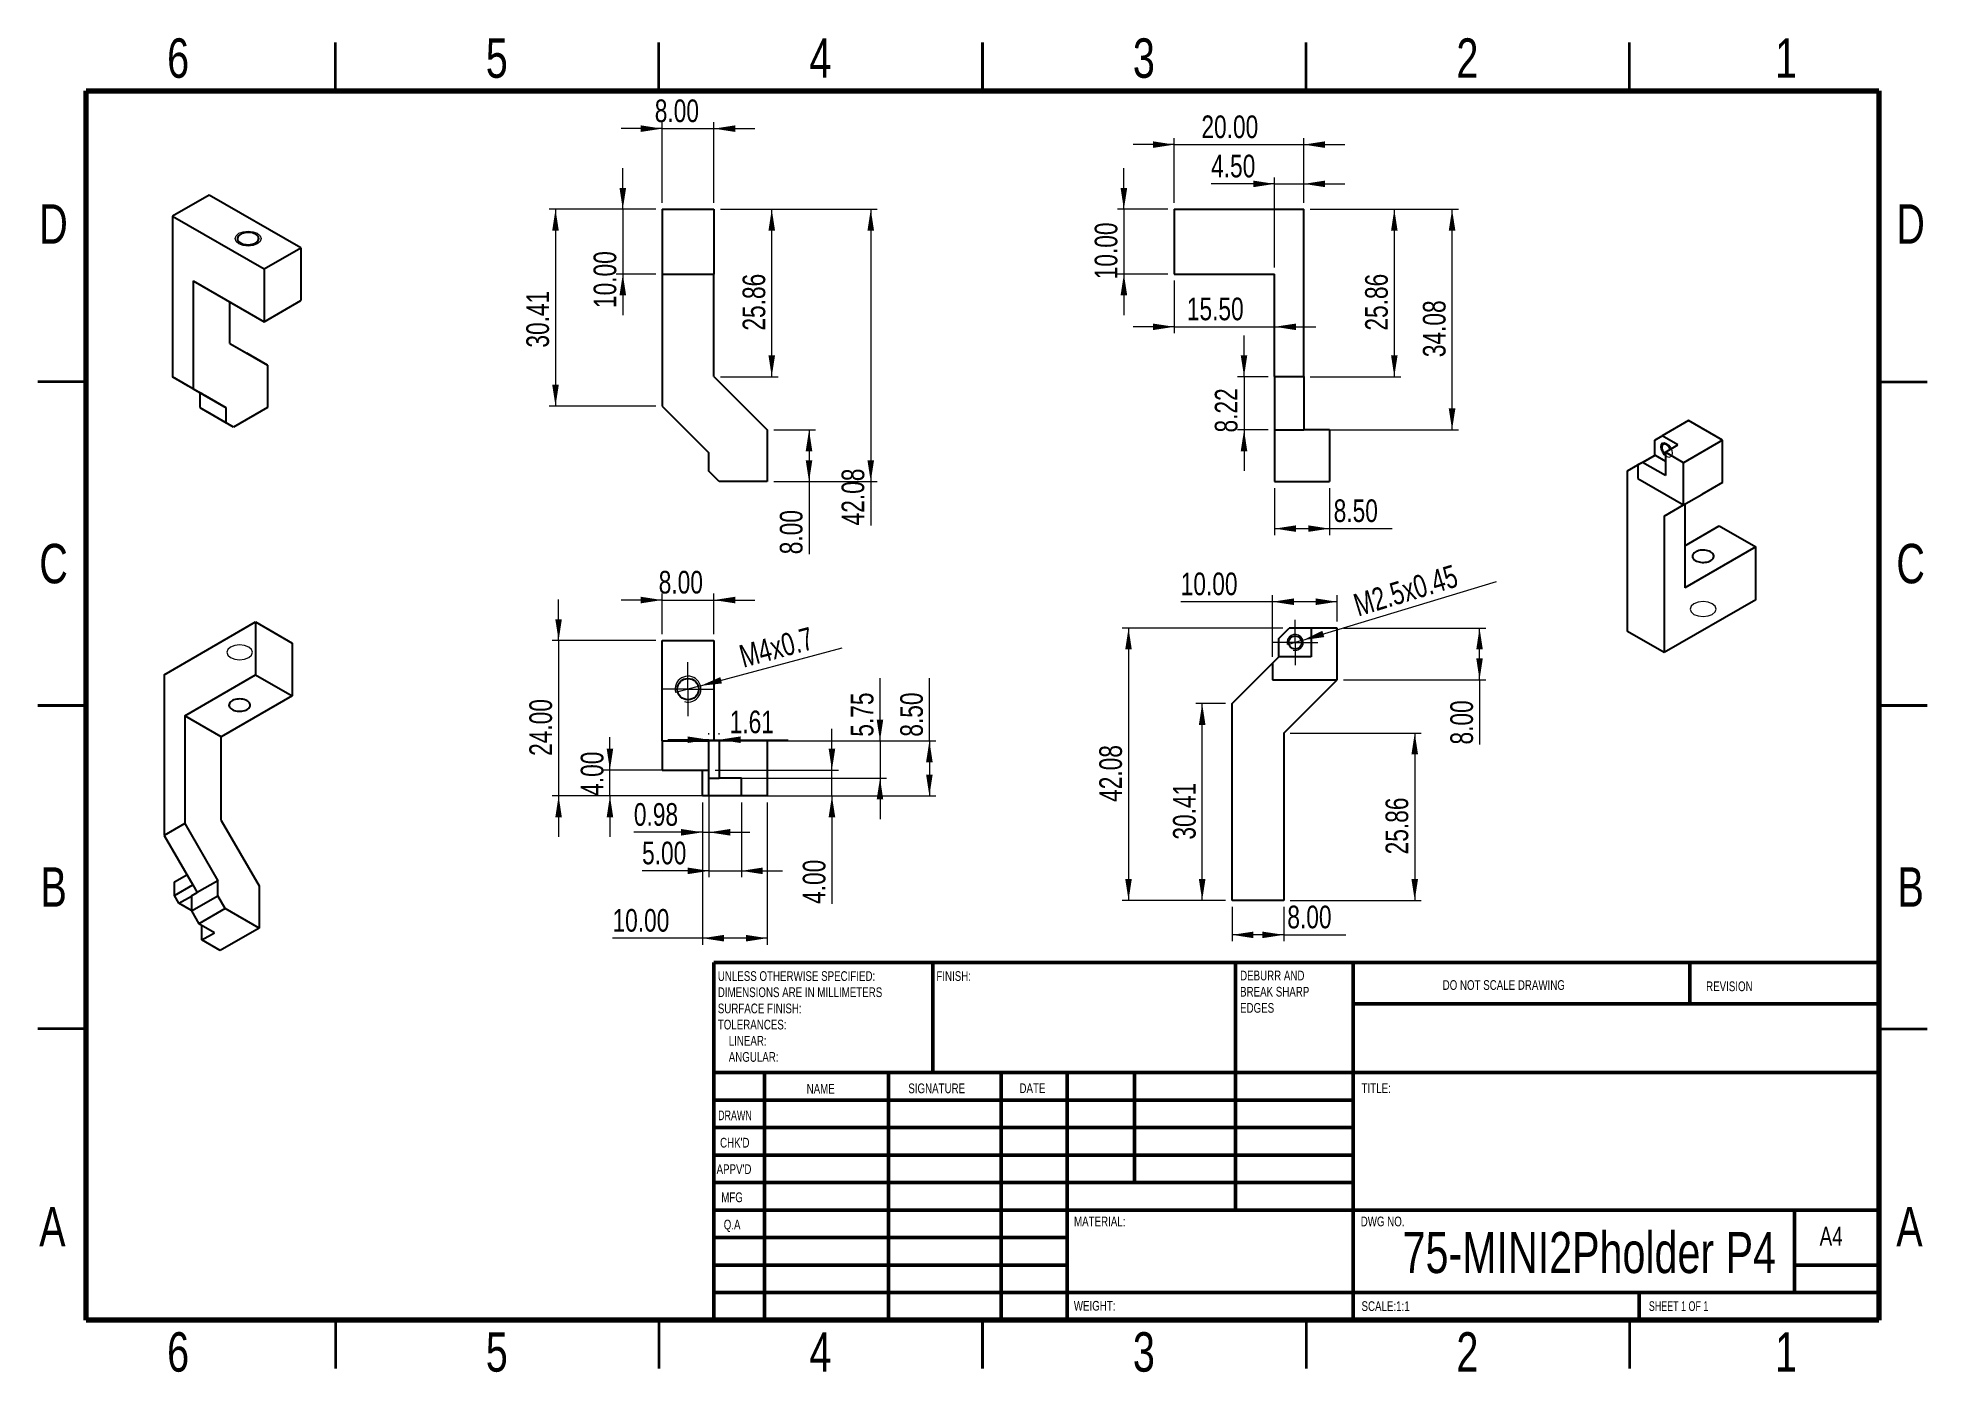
# Model space of a CAD drawing. Header units: millimetres. Extents: x 2 to 294, y 2 to 208.
import ezdxf

# ---------------------------------------------------------------- set-up
doc = ezdxf.new("R2010")
doc.units = ezdxf.units.MM
doc.styles.add('SLDTEXTSTYLE0', font='TXT', dxfattribs={"width": 0.75})
doc.styles.add('SLDTEXTSTYLE1', font='TXT', dxfattribs={"width": 0.686449})
doc.styles.add('SLDTEXTSTYLE2', font='TXT', dxfattribs={"width": 0.6875})
doc.dimstyles.new('SLDDIMSTYLE0', dxfattribs={"dimtxt": 3.5, "dimasz": 3.302, "dimexe": 0, "dimexo": 0.0625, "dimgap": 0.875, "dimtad": 1, "dimrnd": 1e-09, "dimzin": 4, "dimdsep": 46, "dimtxsty": 'SLDTEXTSTYLE0', "dimsah": 1, "dimcen": 0.09, "dimadec": 0, "dimazin": 1, "dimtfac": 1, "dimtmove": 0, "dimatfit": 0, "dimfxl": 0, "dimfrac": 2, "dimtolj": 1, "dimtzin": 12, "dimarcsym": 0})
doc.dimstyles.new('SLDDIMSTYLE1', dxfattribs={"dimtxt": 3.5, "dimasz": 3.302, "dimexe": 0, "dimexo": 0.0625, "dimgap": 0.875, "dimtad": 1, "dimrnd": 1e-09, "dimzin": 12, "dimdsep": 46, "dimtxsty": 'SLDTEXTSTYLE0', "dimsah": 1, "dimcen": 0.09, "dimadec": 0, "dimazin": 3, "dimtfac": 1, "dimtofl": 0, "dimtmove": 0, "dimatfit": 3, "dimfxl": 0, "dimfrac": 2, "dimtolj": 1, "dimtzin": 12, "dimarcsym": 0})
doc.dimstyles.new('SLDDIMSTYLE2', dxfattribs={"dimtxt": 3.5, "dimasz": 3.302, "dimexe": 0, "dimexo": 0.0625, "dimgap": 0.875, "dimtad": 1, "dimrnd": 1e-09, "dimzin": 12, "dimdsep": 46, "dimtxsty": 'SLDTEXTSTYLE0', "dimsah": 1, "dimcen": 0.09, "dimadec": 0, "dimazin": 3, "dimtfac": 1, "dimtmove": 0, "dimatfit": 0, "dimfxl": 0, "dimfrac": 2, "dimtolj": 1, "dimtzin": 12, "dimarcsym": 0})
doc.dimstyles.new('SLDDIMSTYLE3', dxfattribs={"dimtxt": 3.5, "dimasz": 3.302, "dimexe": 0, "dimexo": 0.0625, "dimgap": 0.875, "dimtad": 1, "dimrnd": 1e-09, "dimzin": 4, "dimdsep": 46, "dimtxsty": 'SLDTEXTSTYLE0', "dimsah": 1, "dimcen": 0.09, "dimadec": 0, "dimazin": 1, "dimtfac": 1, "dimtofl": 0, "dimtmove": 0, "dimatfit": 3, "dimfxl": 0, "dimfrac": 2, "dimtolj": 1, "dimtzin": 12, "dimarcsym": 0})
doc.dimstyles.new('SLDDIMSTYLE4', dxfattribs={"dimtxt": 3.5, "dimasz": 3.302, "dimexe": 0, "dimexo": 0.0625, "dimgap": 0.875, "dimtad": 1, "dimrnd": 1e-09, "dimzin": 12, "dimdsep": 46, "dimtxsty": 'SLDTEXTSTYLE0', "dimblk1": 'NONE', "dimsah": 1, "dimcen": 0, "dimadec": 0, "dimazin": 3, "dimtfac": 1, "dimtmove": 0, "dimatfit": 3, "dimldrblk": 'NONE', "dimfxl": 0, "dimfrac": 2, "dimtolj": 1, "dimtzin": 12, "dimarcsym": 0})
doc.dimstyles.new('SLDDIMSTYLE5', dxfattribs={"dimtxt": 3.5, "dimasz": 3.302, "dimexe": 0, "dimexo": 0.0625, "dimgap": 0.875, "dimtad": 1, "dimrnd": 1e-09, "dimdsep": 46, "dimtxsty": 'SLDTEXTSTYLE0', "dimsah": 1, "dimcen": 0.09, "dimadec": 0, "dimazin": 2, "dimtfac": 1, "dimtmove": 0, "dimatfit": 0, "dimfxl": 0, "dimfrac": 2, "dimtolj": 1, "dimtzin": 12, "dimarcsym": 0})

msp = doc.modelspace()

# ---------------------------------------------------------------- texts
at = {"color": 7, "linetype": 'Continuous', "lineweight": 0}
for s, insert, char_height, attachment_point, style in [('6', (24.189, 208.114), 6.096, 2, 'SLDTEXTSTYLE0'), ('5', (73.439, 208.114), 6.096, 2, 'SLDTEXTSTYLE0'), ('4', (123.439, 208.114), 6.096, 2, 'SLDTEXTSTYLE0'), ('3', (173.439, 208.114), 6.096, 2, 'SLDTEXTSTYLE0'), ('2', (223.439, 208.114), 6.096, 2, 'SLDTEXTSTYLE0'), ('1', (272.689, 208.114), 6.096, 2, 'SLDTEXTSTYLE0'), ('D', (4.93, 182.476), 6.096, 2, 'SLDTEXTSTYLE0'), ('D', (291.93, 182.476), 6.096, 2, 'SLDTEXTSTYLE0'), ('C', (4.937, 129.976), 6.096, 2, 'SLDTEXTSTYLE0'), ('C', (291.937, 129.976), 6.096, 2, 'SLDTEXTSTYLE0'), ('B', (4.953, 79.976), 6.096, 2, 'SLDTEXTSTYLE0'), ('B', (291.953, 79.976), 6.096, 2, 'SLDTEXTSTYLE0'), ('FINISH:', (141.371, 63.919), 1.5, 1, 'SLDTEXTSTYLE0'), ('DO NOT SCALE DRAWING', (219.615, 62.533), 1.5, 1, 'SLDTEXTSTYLE0'), ('REVISION', (260.328, 62.335), 1.5, 1, 'SLDTEXTSTYLE0'), ('NAME', (121.322, 46.501), 1.5, 1, 'SLDTEXTSTYLE0'), ('SIGNATURE', (137.034, 46.562), 1.5, 1, 'SLDTEXTSTYLE0'), ('DATE', (154.215, 46.576), 1.5, 1, 'SLDTEXTSTYLE0'), ('TITLE:', (207.09, 46.576), 1.5, 1, 'SLDTEXTSTYLE0'), ('DRAWN', (107.643, 42.385), 1.5, 1, 'SLDTEXTSTYLE1'), ("CHK'D", (107.939, 38.162), 1.5, 1, 'SLDTEXTSTYLE0'), ("APPV'D", (107.402, 34.066), 1.5, 1, 'SLDTEXTSTYLE0'), ('MFG', (108.124, 29.716), 1.5, 1, 'SLDTEXTSTYLE0'), ('A', (4.757, 27.476), 6.096, 2, 'SLDTEXTSTYLE0'), ('A', (291.757, 27.476), 6.096, 2, 'SLDTEXTSTYLE0'), ('Q.A', (108.509, 25.505), 1.5, 1, 'SLDTEXTSTYLE0'), ('MATERIAL:', (162.646, 25.986), 1.5, 1, 'SLDTEXTSTYLE0'), ('DWG NO.', (206.953, 25.986), 1.5, 1, 'SLDTEXTSTYLE0'), ('75-MINI2Pholder P4', (242.278, 23.607), 6.35, 2, 'SLDTEXTSTYLE0'), ('A4', (277.871, 24.406), 2.9104, 1, 'SLDTEXTSTYLE0'), ('WEIGHT:', (162.618, 12.949), 1.4986, 1, 'SLDTEXTSTYLE0'), ('SCALE:1:1', (207.074, 12.9), 1.5, 1, 'SLDTEXTSTYLE0'), ('SHEET 1 OF 1', (251.478, 12.9), 1.5, 1, 'SLDTEXTSTYLE2'), ('6', (24.189, 8.114), 6.096, 2, 'SLDTEXTSTYLE0'), ('5', (73.439, 8.114), 6.096, 2, 'SLDTEXTSTYLE0'), ('4', (123.439, 8.114), 6.096, 2, 'SLDTEXTSTYLE0'), ('3', (173.439, 8.114), 6.096, 2, 'SLDTEXTSTYLE0'), ('2', (223.439, 8.114), 6.096, 2, 'SLDTEXTSTYLE0'), ('1', (272.689, 8.114), 6.096, 2, 'SLDTEXTSTYLE0')]:
    msp.add_mtext(s, dxfattribs=dict(at, insert=insert, char_height=char_height, attachment_point=attachment_point, style=style))

# ---------------------------------------------------------------- blocks, each defined once
blk = doc.blocks.new('SW_NOTE_0')
at = {"color": 0, "linetype": 'Continuous', "lineweight": 0, "char_height": 1.5, "attachment_point": 1, "style": 'SLDTEXTSTYLE0'}
for s, insert in [('UNLESS OTHERWISE SPECIFIED:', (0, 1.93)), ('DIMENSIONS ARE IN MILLIMETERS', (0, -0.57)), ('TOLERANCES:', (0, -5.57)), ('SURFACE FINISH:', (0, -3.07)), ('LINEAR:', (1.69, -8.07)), ('ANGULAR:', (1.69, -10.57))]:
    blk.add_mtext(s, dxfattribs=dict(at, insert=insert))
blk = doc.blocks.new('SW_NOTE_0_1')
at = {"color": 0, "linetype": 'Continuous', "lineweight": 0, "char_height": 1.5, "attachment_point": 1, "style": 'SLDTEXTSTYLE0'}
for s, insert in [('DEBURR AND', (0, 1.93)), ('BREAK SHARP', (0, -0.57)), ('EDGES', (0, -3.07))]:
    blk.add_mtext(s, dxfattribs=dict(at, insert=insert))
blk = doc.blocks.new('_D')
at = {"color": 7, "linetype": 'Continuous', "lineweight": 0}
for p, q in [((98.99, 194.16), (92.64, 194.16)), ((98.99, 182.69), (98.99, 195.16)), ((98.99, 194.16), (106.99, 194.16)), ((106.99, 182.69), (106.99, 195.16)), ((106.99, 194.16), (113.34, 194.16))]:
    blk.add_line(p, q, dxfattribs=at)
at = {"color": 7, "linetype": 'Continuous', "lineweight": 18}
for points in [[(98.99, 194.16), (95.68, 194.67), (95.68, 193.65)], [(106.99, 194.16), (110.29, 193.65), (110.29, 194.67)]]:
    blk.add_solid(points, dxfattribs=at)
at = {"color": 7, "linetype": 'Continuous', "lineweight": 18, "insert": (97.85, 198.67), "char_height": 3.5, "attachment_point": 1, "style": 'SLDTEXTSTYLE0'}
blk.add_mtext('8.00', dxfattribs=at)
blk = doc.blocks.new('_D_1')
at = {"color": 7, "linetype": 'Continuous', "lineweight": 0}
for p, q in [((107.99, 181.69), (132.23, 181.69)), ((131.23, 181.69), (131.23, 139.6)), ((116.23, 139.6), (132.23, 139.6)), ((131.23, 139.6), (131.23, 132.83))]:
    blk.add_line(p, q, dxfattribs=at)
at = {"color": 7, "linetype": 'Continuous', "lineweight": 18}
for points in [[(131.23, 181.69), (130.72, 178.39), (131.74, 178.39)], [(131.23, 139.6), (131.74, 142.9), (130.72, 142.9)]]:
    blk.add_solid(points, dxfattribs=at)
at = {"color": 7, "linetype": 'Continuous', "lineweight": 18, "insert": (126.72, 132.83), "char_height": 3.5, "attachment_point": 1, "rotation": 90, "style": 'SLDTEXTSTYLE0'}
blk.add_mtext('42.08', dxfattribs=at)
blk = doc.blocks.new('_D_2')
at = {"color": 7, "linetype": 'Continuous', "lineweight": 0}
for p, q in [((107.99, 181.69), (116.93, 181.69)), ((115.93, 155.82), (115.93, 181.69)), ((107.99, 155.82), (116.93, 155.82))]:
    blk.add_line(p, q, dxfattribs=at)
at = {"color": 7, "linetype": 'Continuous', "lineweight": 18}
for points in [[(115.93, 181.69), (115.42, 178.39), (116.44, 178.39)], [(115.93, 155.82), (116.44, 159.13), (115.42, 159.13)]]:
    blk.add_solid(points, dxfattribs=at)
at = {"color": 7, "linetype": 'Continuous', "lineweight": 18, "insert": (111.42, 162.94), "char_height": 3.5, "attachment_point": 1, "rotation": 90, "style": 'SLDTEXTSTYLE0'}
blk.add_mtext('25.86', dxfattribs=at)
blk = doc.blocks.new('_D_3')
at = {"color": 7, "linetype": 'Continuous', "lineweight": 0}
for p, q in [((116.23, 147.6), (122.69, 147.6)), ((121.69, 147.6), (121.69, 139.6)), ((116.23, 139.6), (122.69, 139.6)), ((121.69, 139.6), (121.69, 128.37))]:
    blk.add_line(p, q, dxfattribs=at)
at = {"color": 7, "linetype": 'Continuous', "lineweight": 18}
for points in [[(121.69, 147.6), (121.18, 144.3), (122.2, 144.3)], [(121.69, 139.6), (122.2, 142.9), (121.18, 142.9)]]:
    blk.add_solid(points, dxfattribs=at)
at = {"color": 7, "linetype": 'Continuous', "lineweight": 18, "insert": (117.18, 128.37), "char_height": 3.5, "attachment_point": 1, "rotation": 90, "style": 'SLDTEXTSTYLE0'}
blk.add_mtext('8.00', dxfattribs=at)
blk = doc.blocks.new('_D_4')
at = {"color": 7, "linetype": 'Continuous', "lineweight": 0}
for p, q in [((97.99, 181.69), (81.51, 181.69)), ((82.51, 181.69), (82.51, 151.27)), ((97.99, 151.27), (81.51, 151.27))]:
    blk.add_line(p, q, dxfattribs=at)
at = {"color": 7, "linetype": 'Continuous', "lineweight": 18}
for points in [[(82.51, 181.69), (82, 178.39), (83.02, 178.39)], [(82.51, 151.27), (83.02, 154.57), (82, 154.57)]]:
    blk.add_solid(points, dxfattribs=at)
at = {"color": 7, "linetype": 'Continuous', "lineweight": 18, "insert": (78, 160.31), "char_height": 3.5, "attachment_point": 1, "rotation": 90, "style": 'SLDTEXTSTYLE0'}
blk.add_mtext('30.41', dxfattribs=at)
blk = doc.blocks.new('_D_5')
at = {"color": 7, "linetype": 'Continuous', "lineweight": 0}
for p, q in [((92.91, 181.69), (92.91, 188.04)), ((97.99, 181.69), (91.91, 181.69)), ((92.91, 181.69), (92.91, 171.69)), ((97.99, 171.69), (91.91, 171.69)), ((92.91, 171.69), (92.91, 165.34))]:
    blk.add_line(p, q, dxfattribs=at)
at = {"color": 7, "linetype": 'Continuous', "lineweight": 18}
for points in [[(92.91, 181.69), (93.42, 184.99), (92.4, 184.99)], [(92.91, 171.69), (92.4, 168.39), (93.42, 168.39)]]:
    blk.add_solid(points, dxfattribs=at)
at = {"color": 7, "linetype": 'Continuous', "lineweight": 18, "insert": (88.4, 166.43), "char_height": 3.5, "attachment_point": 1, "rotation": 90, "style": 'SLDTEXTSTYLE0'}
blk.add_mtext('10.00', dxfattribs=at)
blk = doc.blocks.new('_D_6')
at = {"color": 7, "linetype": 'Continuous', "lineweight": 0}
for p, q in [((178.14, 191.69), (171.79, 191.69)), ((178.14, 182.69), (178.14, 192.69)), ((178.14, 191.69), (198.14, 191.69)), ((198.14, 182.69), (198.14, 192.69)), ((198.14, 191.69), (204.49, 191.69))]:
    blk.add_line(p, q, dxfattribs=at)
at = {"color": 7, "linetype": 'Continuous', "lineweight": 18}
for points in [[(178.14, 191.69), (174.84, 192.2), (174.84, 191.18)], [(198.14, 191.69), (201.45, 191.18), (201.45, 192.2)]]:
    blk.add_solid(points, dxfattribs=at)
at = {"color": 7, "linetype": 'Continuous', "lineweight": 18, "insert": (182.33, 196.2), "char_height": 3.5, "attachment_point": 1, "style": 'SLDTEXTSTYLE0'}
blk.add_mtext('20.00', dxfattribs=at)
blk = doc.blocks.new('_D_7')
at = {"color": 7, "linetype": 'Continuous', "lineweight": 0}
for p, q in [((199.14, 181.69), (222.07, 181.69)), ((221.07, 147.6), (221.07, 181.69)), ((199.14, 147.6), (222.07, 147.6))]:
    blk.add_line(p, q, dxfattribs=at)
at = {"color": 7, "linetype": 'Continuous', "lineweight": 18}
for points in [[(221.07, 181.69), (220.56, 178.39), (221.58, 178.39)], [(221.07, 147.6), (221.58, 150.9), (220.56, 150.9)]]:
    blk.add_solid(points, dxfattribs=at)
at = {"color": 7, "linetype": 'Continuous', "lineweight": 18, "insert": (216.56, 158.83), "char_height": 3.5, "attachment_point": 1, "rotation": 90, "style": 'SLDTEXTSTYLE0'}
blk.add_mtext('34.08', dxfattribs=at)
blk = doc.blocks.new('_D_8')
at = {"color": 7, "linetype": 'Continuous', "lineweight": 0}
for p, q in [((199.14, 181.69), (213.14, 181.69)), ((212.14, 181.69), (212.14, 155.82)), ((199.14, 155.82), (213.14, 155.82))]:
    blk.add_line(p, q, dxfattribs=at)
at = {"color": 7, "linetype": 'Continuous', "lineweight": 18}
for points in [[(212.14, 181.69), (211.64, 178.39), (212.65, 178.39)], [(212.14, 155.82), (212.65, 159.13), (211.64, 159.13)]]:
    blk.add_solid(points, dxfattribs=at)
at = {"color": 7, "linetype": 'Continuous', "lineweight": 18, "insert": (207.63, 162.94), "char_height": 3.5, "attachment_point": 1, "rotation": 90, "style": 'SLDTEXTSTYLE0'}
blk.add_mtext('25.86', dxfattribs=at)
blk = doc.blocks.new('_D_9')
at = {"color": 7, "linetype": 'Continuous', "lineweight": 0}
for p, q in [((178.14, 170.69), (178.14, 162.53)), ((178.14, 163.53), (171.79, 163.53)), ((178.14, 163.53), (193.64, 163.53)), ((193.64, 163.53), (199.99, 163.53))]:
    blk.add_line(p, q, dxfattribs=at)
at = {"color": 7, "linetype": 'Continuous', "lineweight": 18}
for points in [[(178.14, 163.53), (174.84, 164.03), (174.84, 163.02)], [(193.64, 163.53), (196.95, 163.02), (196.95, 164.03)]]:
    blk.add_solid(points, dxfattribs=at)
at = {"color": 7, "linetype": 'Continuous', "lineweight": 18, "insert": (180.08, 168.04), "char_height": 3.5, "attachment_point": 1, "style": 'SLDTEXTSTYLE0'}
blk.add_mtext('15.50', dxfattribs=at)
blk = doc.blocks.new('_D_10')
at = {"color": 7, "linetype": 'Continuous', "lineweight": 0}
for p, q in [((188.92, 155.82), (188.92, 162.17)), ((192.64, 155.82), (187.92, 155.82)), ((188.92, 155.82), (188.92, 147.6)), ((192.64, 147.6), (187.92, 147.6)), ((188.92, 147.6), (188.92, 141.25))]:
    blk.add_line(p, q, dxfattribs=at)
at = {"color": 7, "linetype": 'Continuous', "lineweight": 18}
for points in [[(188.92, 155.82), (189.42, 159.13), (188.41, 159.13)], [(188.92, 147.6), (188.41, 144.3), (189.42, 144.3)]]:
    blk.add_solid(points, dxfattribs=at)
at = {"color": 7, "linetype": 'Continuous', "lineweight": 18, "insert": (184.4, 147.19), "char_height": 3.5, "attachment_point": 1, "rotation": 90, "style": 'SLDTEXTSTYLE0'}
blk.add_mtext('8.22', dxfattribs=at)
blk = doc.blocks.new('_D_11')
at = {"color": 7, "linetype": 'Continuous', "lineweight": 0}
for p, q in [((193.64, 185.62), (183.83, 185.62)), ((193.64, 172.69), (193.64, 186.62)), ((193.64, 185.62), (198.14, 185.62)), ((198.14, 182.69), (198.14, 186.62)), ((198.14, 185.62), (204.49, 185.62))]:
    blk.add_line(p, q, dxfattribs=at)
at = {"color": 7, "linetype": 'Continuous', "lineweight": 18}
for points in [[(193.64, 185.62), (190.34, 186.13), (190.34, 185.11)], [(198.14, 185.62), (201.45, 185.11), (201.45, 186.13)]]:
    blk.add_solid(points, dxfattribs=at)
at = {"color": 7, "linetype": 'Continuous', "lineweight": 18, "insert": (183.83, 190.13), "char_height": 3.5, "attachment_point": 1, "style": 'SLDTEXTSTYLE0'}
blk.add_mtext('4.50', dxfattribs=at)
blk = doc.blocks.new('_D_12')
at = {"color": 7, "linetype": 'Continuous', "lineweight": 0}
for p, q in [((193.64, 138.6), (193.64, 131.33)), ((202.14, 138.6), (202.14, 131.33)), ((193.64, 132.33), (202.14, 132.33)), ((202.14, 132.33), (211.82, 132.33))]:
    blk.add_line(p, q, dxfattribs=at)
at = {"color": 7, "linetype": 'Continuous', "lineweight": 18}
for points in [[(193.64, 132.33), (196.95, 131.83), (196.95, 132.84)], [(202.14, 132.33), (198.84, 132.84), (198.84, 131.83)]]:
    blk.add_solid(points, dxfattribs=at)
at = {"color": 7, "linetype": 'Continuous', "lineweight": 18, "insert": (202.77, 136.85), "char_height": 3.5, "attachment_point": 1, "style": 'SLDTEXTSTYLE0'}
blk.add_mtext('8.50', dxfattribs=at)
blk = doc.blocks.new('_D_13')
at = {"color": 7, "linetype": 'Continuous', "lineweight": 0}
for p, q in [((170.35, 181.69), (170.35, 188.04)), ((177.14, 181.69), (169.35, 181.69)), ((170.35, 181.69), (170.35, 171.69)), ((177.14, 171.69), (169.35, 171.69)), ((170.35, 171.69), (170.35, 165.34))]:
    blk.add_line(p, q, dxfattribs=at)
at = {"color": 7, "linetype": 'Continuous', "lineweight": 18}
for points in [[(170.35, 181.69), (170.86, 184.99), (169.84, 184.99)], [(170.35, 171.69), (169.84, 168.39), (170.86, 168.39)]]:
    blk.add_solid(points, dxfattribs=at)
at = {"color": 7, "linetype": 'Continuous', "lineweight": 18, "insert": (165.84, 170.87), "char_height": 3.5, "attachment_point": 1, "rotation": 90, "style": 'SLDTEXTSTYLE0'}
blk.add_mtext('10.00', dxfattribs=at)
blk = doc.blocks.new('_D_14')
at = {"color": 7, "linetype": 'Continuous', "lineweight": 0}
for q in [(126.83, 113.91), (101.05, 107)]:
    blk.add_line((104.92, 108.03), q, dxfattribs=at)
at = {"color": 7, "linetype": 'Continuous', "lineweight": 18}
blk.add_solid([(104.92, 108.03), (108.24, 108.4), (107.98, 109.38)], dxfattribs=at)
at = {"color": 7, "linetype": 'Continuous', "lineweight": 18, "insert": (110.63, 114.2), "char_height": 3.5, "attachment_point": 1, "rotation": 15, "style": 'SLDTEXTSTYLE0'}
blk.add_mtext('M4x0.7', dxfattribs=at)
blk = doc.blocks.new('_None')
blk = doc.blocks.new('_D_15')
at = {"color": 7, "linetype": 'Continuous', "lineweight": 0}
for p, q in [((98.99, 121.29), (92.64, 121.29)), ((98.99, 116.02), (98.99, 122.29)), ((98.99, 121.29), (106.99, 121.29)), ((106.99, 116.02), (106.99, 122.29)), ((106.99, 121.29), (113.34, 121.29))]:
    blk.add_line(p, q, dxfattribs=at)
at = {"color": 7, "linetype": 'Continuous', "lineweight": 18}
for points in [[(98.99, 121.29), (95.68, 121.8), (95.68, 120.78)], [(106.99, 121.29), (110.29, 120.78), (110.29, 121.8)]]:
    blk.add_solid(points, dxfattribs=at)
at = {"color": 7, "linetype": 'Continuous', "lineweight": 18, "insert": (98.46, 125.8), "char_height": 3.5, "attachment_point": 1, "style": 'SLDTEXTSTYLE0'}
blk.add_mtext('8.00', dxfattribs=at)
blk = doc.blocks.new('_D_16')
at = {"color": 7, "linetype": 'Continuous', "lineweight": 0}
for p, q in [((82.99, 115.02), (82.99, 121.37)), ((97.99, 115.02), (81.99, 115.02)), ((82.99, 115.02), (82.99, 91.02)), ((105.23, 91.02), (81.99, 91.02)), ((82.99, 91.02), (82.99, 84.67))]:
    blk.add_line(p, q, dxfattribs=at)
at = {"color": 7, "linetype": 'Continuous', "lineweight": 18}
for points in [[(82.99, 115.02), (83.49, 118.32), (82.48, 118.32)], [(82.99, 91.02), (82.48, 87.72), (83.49, 87.72)]]:
    blk.add_solid(points, dxfattribs=at)
at = {"color": 7, "linetype": 'Continuous', "lineweight": 18, "insert": (78.47, 97.2), "char_height": 3.5, "attachment_point": 1, "rotation": 90, "style": 'SLDTEXTSTYLE0'}
blk.add_mtext('24.00', dxfattribs=at)
blk = doc.blocks.new('_D_17')
at = {"color": 7, "linetype": 'Continuous', "lineweight": 0}
for p, q in [((140.29, 99.52), (140.29, 109.22)), ((116.23, 99.52), (141.29, 99.52)), ((140.29, 99.52), (140.29, 91.02)), ((116.23, 91.02), (141.29, 91.02))]:
    blk.add_line(p, q, dxfattribs=at)
at = {"color": 7, "linetype": 'Continuous', "lineweight": 18}
for points in [[(140.29, 99.52), (139.78, 96.22), (140.8, 96.22)], [(140.29, 91.02), (140.8, 94.32), (139.78, 94.32)]]:
    blk.add_solid(points, dxfattribs=at)
at = {"color": 7, "linetype": 'Continuous', "lineweight": 18, "insert": (135.78, 100.17), "char_height": 3.5, "attachment_point": 1, "rotation": 90, "style": 'SLDTEXTSTYLE0'}
blk.add_mtext('8.50', dxfattribs=at)
blk = doc.blocks.new('_D_18')
at = {"color": 7, "linetype": 'Continuous', "lineweight": 0}
for p, q in [((90.92, 95.02), (90.92, 100.08)), ((104.23, 95.02), (89.92, 95.02)), ((90.92, 91.02), (90.92, 95.02)), ((104.23, 91.02), (89.92, 91.02)), ((90.92, 91.02), (90.92, 84.67))]:
    blk.add_line(p, q, dxfattribs=at)
at = {"color": 7, "linetype": 'Continuous', "lineweight": 18}
for points in [[(90.92, 95.02), (91.43, 98.32), (90.42, 98.32)], [(90.92, 91.02), (90.42, 87.72), (91.43, 87.72)]]:
    blk.add_solid(points, dxfattribs=at)
at = {"color": 7, "linetype": 'Continuous', "lineweight": 18, "insert": (86.41, 91.03), "char_height": 3.5, "attachment_point": 1, "rotation": 90, "style": 'SLDTEXTSTYLE0'}
blk.add_mtext('4.00', dxfattribs=at)
blk = doc.blocks.new('_D_19')
at = {"color": 7, "linetype": 'Continuous', "lineweight": 0}
for p, q in [((132.66, 99.52), (132.66, 109.22)), ((108.81, 99.52), (133.66, 99.52)), ((132.66, 99.52), (132.66, 93.77)), ((110.76, 93.77), (133.66, 93.77)), ((132.66, 93.77), (132.66, 87.42))]:
    blk.add_line(p, q, dxfattribs=at)
at = {"color": 7, "linetype": 'Continuous', "lineweight": 18}
for points in [[(132.66, 99.52), (133.16, 102.82), (132.15, 102.82)], [(132.66, 93.77), (132.15, 90.47), (133.16, 90.47)]]:
    blk.add_solid(points, dxfattribs=at)
at = {"color": 7, "linetype": 'Continuous', "lineweight": 18, "insert": (128.14, 100.17), "char_height": 3.5, "attachment_point": 1, "rotation": 90, "style": 'SLDTEXTSTYLE0'}
blk.add_mtext('5.75', dxfattribs=at)
blk = doc.blocks.new('_D_20')
at = {"color": 7, "linetype": 'Continuous', "lineweight": 0}
for p, q in [((105.23, 90.02), (105.23, 68.02)), ((115.23, 90.02), (115.23, 68.02)), ((105.23, 69.02), (91.32, 69.02)), ((115.23, 69.02), (105.23, 69.02))]:
    blk.add_line(p, q, dxfattribs=at)
at = {"color": 7, "linetype": 'Continuous', "lineweight": 18}
for points in [[(105.23, 69.02), (108.53, 68.51), (108.53, 69.53)], [(115.23, 69.02), (111.93, 69.53), (111.93, 68.51)]]:
    blk.add_solid(points, dxfattribs=at)
at = {"color": 7, "linetype": 'Continuous', "lineweight": 18, "insert": (91.32, 73.53), "char_height": 3.5, "attachment_point": 1, "style": 'SLDTEXTSTYLE0'}
blk.add_mtext('10.00', dxfattribs=at)
blk = doc.blocks.new('_D_21')
at = {"color": 7, "linetype": 'Continuous', "lineweight": 0}
for p, q in [((125.23, 95.02), (125.23, 101.37)), ((107.21, 95.02), (126.23, 95.02)), ((125.23, 91.02), (125.23, 95.02)), ((106.23, 91.02), (126.23, 91.02)), ((125.23, 91.02), (125.23, 74.32))]:
    blk.add_line(p, q, dxfattribs=at)
at = {"color": 7, "linetype": 'Continuous', "lineweight": 18}
for points in [[(125.23, 95.02), (125.74, 98.32), (124.72, 98.32)], [(125.23, 91.02), (124.72, 87.72), (125.74, 87.72)]]:
    blk.add_solid(points, dxfattribs=at)
at = {"color": 7, "linetype": 'Continuous', "lineweight": 18, "insert": (120.72, 74.32), "char_height": 3.5, "attachment_point": 1, "rotation": 90, "style": 'SLDTEXTSTYLE0'}
blk.add_mtext('4.00', dxfattribs=at)
blk = doc.blocks.new('_D_22')
at = {"color": 7, "linetype": 'Continuous', "lineweight": 0}
for p, q in [((106.21, 99.7), (99.86, 99.7)), ((106.21, 100.52), (106.21, 100.7)), ((106.21, 99.7), (107.81, 99.7)), ((107.81, 100.52), (107.81, 100.7)), ((107.81, 99.7), (118.48, 99.7))]:
    blk.add_line(p, q, dxfattribs=at)
at = {"color": 7, "linetype": 'Continuous', "lineweight": 18}
for points in [[(106.21, 99.7), (102.91, 100.21), (102.91, 99.19)], [(107.81, 99.7), (111.12, 99.19), (111.12, 100.21)]]:
    blk.add_solid(points, dxfattribs=at)
at = {"color": 7, "linetype": 'Continuous', "lineweight": 18, "insert": (109.43, 104.21), "char_height": 3.5, "attachment_point": 1, "style": 'SLDTEXTSTYLE0'}
blk.add_mtext('1.61', dxfattribs=at)
blk = doc.blocks.new('_D_23')
at = {"color": 7, "linetype": 'Continuous', "lineweight": 0}
for p, q in [((106.21, 92.77), (106.21, 84.39)), ((105.23, 90.02), (105.23, 84.39)), ((105.23, 85.39), (94.62, 85.39)), ((105.23, 85.39), (106.21, 85.39)), ((106.21, 85.39), (112.56, 85.39))]:
    blk.add_line(p, q, dxfattribs=at)
at = {"color": 7, "linetype": 'Continuous', "lineweight": 18}
for points in [[(105.23, 85.39), (101.93, 85.9), (101.93, 84.88)], [(106.21, 85.39), (109.51, 84.88), (109.51, 85.9)]]:
    blk.add_solid(points, dxfattribs=at)
at = {"color": 7, "linetype": 'Continuous', "lineweight": 18, "insert": (94.62, 89.9), "char_height": 3.5, "attachment_point": 1, "style": 'SLDTEXTSTYLE0'}
blk.add_mtext('0.98', dxfattribs=at)
blk = doc.blocks.new('_D_24')
at = {"color": 7, "linetype": 'Continuous', "lineweight": 0}
for p, q in [((106.23, 90.02), (106.23, 78.43)), ((111.23, 90.02), (111.23, 78.43)), ((106.23, 79.43), (95.89, 79.43)), ((106.23, 79.43), (111.23, 79.43)), ((111.23, 79.43), (117.58, 79.43))]:
    blk.add_line(p, q, dxfattribs=at)
at = {"color": 7, "linetype": 'Continuous', "lineweight": 18}
for points in [[(106.23, 79.43), (102.93, 79.94), (102.93, 78.92)], [(111.23, 79.43), (114.53, 78.92), (114.53, 79.94)]]:
    blk.add_solid(points, dxfattribs=at)
at = {"color": 7, "linetype": 'Continuous', "lineweight": 18, "insert": (95.89, 83.94), "char_height": 3.5, "attachment_point": 1, "style": 'SLDTEXTSTYLE0'}
blk.add_mtext('5.00', dxfattribs=at)
blk = doc.blocks.new('SW_CENTERMARKSYMBOL_0')
at = {"color": 0, "linetype": 'Continuous', "lineweight": 18}
for p, q in [((0, 2.5), (0, 4.15)), ((-2.5, 0), (-4.15, 0)), ((0, 0), (-2.5, 0)), ((0, 0), (0, 2.5)), ((0, 0), (0, -2.5)), ((0, 0), (2.5, 0)), ((2.5, 0), (4.15, 0)), ((0, -2.5), (0, -4.15))]:
    blk.add_line(p, q, dxfattribs=at)
blk = doc.blocks.new('_D_25')
at = {"color": 7, "linetype": 'Continuous', "lineweight": 0}
for q in [(227.94, 124.18), (195.62, 114.37)]:
    blk.add_line((198.01, 115.09), q, dxfattribs=at)
at = {"color": 7, "linetype": 'Continuous', "lineweight": 18}
blk.add_solid([(198.01, 115.09), (201.32, 115.57), (201.02, 116.54)], dxfattribs=at)
at = {"color": 7, "linetype": 'Continuous', "lineweight": 18, "insert": (205.54, 122.07), "char_height": 3.5, "attachment_point": 1, "rotation": 16.886, "style": 'SLDTEXTSTYLE0'}
blk.add_mtext('M2.5x0.45', dxfattribs=at)
blk = doc.blocks.new('_D_26')
at = {"color": 7, "linetype": 'Continuous', "lineweight": 0}
for p, q in [((187.07, 73.87), (187.07, 68.54)), ((195.07, 73.87), (195.07, 68.54)), ((195.07, 69.54), (187.07, 69.54)), ((195.07, 69.54), (204.66, 69.54))]:
    blk.add_line(p, q, dxfattribs=at)
at = {"color": 7, "linetype": 'Continuous', "lineweight": 18}
for points in [[(187.07, 69.54), (190.37, 69.03), (190.37, 70.04)], [(195.07, 69.54), (191.76, 70.04), (191.76, 69.03)]]:
    blk.add_solid(points, dxfattribs=at)
at = {"color": 7, "linetype": 'Continuous', "lineweight": 18, "insert": (195.61, 74.05), "char_height": 3.5, "attachment_point": 1, "style": 'SLDTEXTSTYLE0'}
blk.add_mtext('8.00', dxfattribs=at)
blk = doc.blocks.new('_D_27')
at = {"color": 7, "linetype": 'Continuous', "lineweight": 0}
for p, q in [((193.31, 121.03), (179.13, 121.03)), ((193.31, 112.53), (193.31, 122.03)), ((203.31, 121.03), (193.31, 121.03)), ((203.31, 117.96), (203.31, 122.03))]:
    blk.add_line(p, q, dxfattribs=at)
at = {"color": 7, "linetype": 'Continuous', "lineweight": 18}
for points in [[(193.31, 121.03), (196.62, 120.52), (196.62, 121.54)], [(203.31, 121.03), (200.01, 121.54), (200.01, 120.52)]]:
    blk.add_solid(points, dxfattribs=at)
at = {"color": 7, "linetype": 'Continuous', "lineweight": 18, "insert": (179.13, 125.54), "char_height": 3.5, "attachment_point": 1, "style": 'SLDTEXTSTYLE0'}
blk.add_mtext('10.00', dxfattribs=at)
blk = doc.blocks.new('_D_28')
at = {"color": 7, "linetype": 'Continuous', "lineweight": 0}
for p, q in [((194.89, 116.96), (170.07, 116.96)), ((171.07, 116.96), (171.07, 74.87)), ((186.07, 74.87), (170.07, 74.87))]:
    blk.add_line(p, q, dxfattribs=at)
at = {"color": 7, "linetype": 'Continuous', "lineweight": 18}
for points in [[(171.07, 116.96), (170.56, 113.65), (171.57, 113.65)], [(171.07, 74.87), (171.57, 78.17), (170.56, 78.17)]]:
    blk.add_solid(points, dxfattribs=at)
at = {"color": 7, "linetype": 'Continuous', "lineweight": 18, "insert": (166.55, 90.09), "char_height": 3.5, "attachment_point": 1, "rotation": 90, "style": 'SLDTEXTSTYLE0'}
blk.add_mtext('42.08', dxfattribs=at)
blk = doc.blocks.new('_D_29')
at = {"color": 7, "linetype": 'Continuous', "lineweight": 0}
for p, q in [((204.31, 116.96), (226.31, 116.96)), ((225.31, 108.96), (225.31, 116.96)), ((204.31, 108.96), (226.31, 108.96)), ((225.31, 108.96), (225.31, 98.96))]:
    blk.add_line(p, q, dxfattribs=at)
at = {"color": 7, "linetype": 'Continuous', "lineweight": 18}
for points in [[(225.31, 116.96), (224.81, 113.65), (225.82, 113.65)], [(225.31, 108.96), (225.82, 112.26), (224.81, 112.26)]]:
    blk.add_solid(points, dxfattribs=at)
at = {"color": 7, "linetype": 'Continuous', "lineweight": 18, "insert": (220.8, 98.96), "char_height": 3.5, "attachment_point": 1, "rotation": 90, "style": 'SLDTEXTSTYLE0'}
blk.add_mtext('8.00', dxfattribs=at)
blk = doc.blocks.new('_D_30')
at = {"color": 7, "linetype": 'Continuous', "lineweight": 0}
for p, q in [((196.07, 100.73), (216.3, 100.73)), ((215.3, 100.73), (215.3, 74.87)), ((196.07, 74.87), (216.3, 74.87))]:
    blk.add_line(p, q, dxfattribs=at)
at = {"color": 7, "linetype": 'Continuous', "lineweight": 18}
for points in [[(215.3, 100.73), (214.79, 97.43), (215.81, 97.43)], [(215.3, 74.87), (215.81, 78.17), (214.79, 78.17)]]:
    blk.add_solid(points, dxfattribs=at)
at = {"color": 7, "linetype": 'Continuous', "lineweight": 18, "insert": (210.79, 81.98), "char_height": 3.5, "attachment_point": 1, "rotation": 90, "style": 'SLDTEXTSTYLE0'}
blk.add_mtext('25.86', dxfattribs=at)
blk = doc.blocks.new('_D_31')
at = {"color": 7, "linetype": 'Continuous', "lineweight": 0}
for p, q in [((186.07, 105.29), (181.45, 105.29)), ((182.45, 74.87), (182.45, 105.29)), ((186.07, 74.87), (181.45, 74.87))]:
    blk.add_line(p, q, dxfattribs=at)
at = {"color": 7, "linetype": 'Continuous', "lineweight": 18}
for points in [[(182.45, 105.29), (181.94, 101.98), (182.96, 101.98)], [(182.45, 74.87), (182.96, 78.17), (181.94, 78.17)]]:
    blk.add_solid(points, dxfattribs=at)
at = {"color": 7, "linetype": 'Continuous', "lineweight": 18, "insert": (177.94, 84.26), "char_height": 3.5, "attachment_point": 1, "rotation": 90, "style": 'SLDTEXTSTYLE0'}
blk.add_mtext('30.41', dxfattribs=at)
blk = doc.blocks.new('SW_CENTERMARKSYMBOL_1')
at = {"color": 0, "linetype": 'Continuous', "lineweight": 18}
for p, q in [((0, 2.5), (0, 3.525)), ((-2.5, 0), (-3.525, 0)), ((0, 0), (-2.5, 0)), ((0, 0), (0, 2.5)), ((0, 0), (0, -2.5)), ((0, 0), (2.5, 0)), ((2.5, 0), (3.525, 0)), ((0, -2.5), (0, -3.525))]:
    blk.add_line(p, q, dxfattribs=at)

# ---------------------------------------------------------------- dimensions: what is measured, and where the dimension line sits
at = {"color": 7, "linetype": 'Continuous', "lineweight": 18}
for base, p1, p2, dimstyle, picture, middle in [((106.986, 194.161), (98.986, 181.687), (106.986, 181.687), 'SLDDIMSTYLE0', '_D', (102.379, 194.161)), ((198.145, 191.687), (178.145, 181.687), (198.145, 181.687), 'SLDDIMSTYLE0', '_D_6', (188.145, 191.687)), ((198.145, 185.62), (193.645, 171.687), (198.145, 181.687), 'SLDDIMSTYLE0', '_D_11', (188.358, 185.62)), ((193.645, 163.526), (178.145, 171.687), (193.645, 171.687), 'SLDDIMSTYLE0', '_D_9', (185.895, 163.526)), ((202.145, 132.334), (193.645, 139.603), (202.145, 139.603), 'SLDDIMSTYLE3', '_D_12', (207.296, 132.334)), ((106.986, 121.289), (98.986, 115.017), (106.986, 115.017), 'SLDDIMSTYLE0', '_D_15', (102.986, 121.289)), ((193.313, 121.03), (203.313, 116.955), (193.313, 111.532), 'SLDDIMSTYLE3', '_D_27', (184.948, 121.03)), ((107.813, 99.698), (106.207, 99.517), (107.813, 99.517), 'SLDDIMSTYLE2', '_D_22', (113.955, 99.698)), ((106.207314779, 85.389521273), (105.232314779, 91.017302641), (106.207314779, 93.767302641), 'SLDDIMSTYLE5', '_D_23', (99.14114292, 85.389521273)), ((105.232, 69.017), (115.232, 91.017), (105.232, 91.017), 'SLDDIMSTYLE3', '_D_20', (97.136, 69.017)), ((111.232, 79.43), (106.232, 91.017), (111.232, 91.017), 'SLDDIMSTYLE0', '_D_24', (100.411, 79.43)), ((187.067, 69.535), (195.067, 74.871), (187.067, 74.871), 'SLDDIMSTYLE3', '_D_26', (200.135, 69.535))]:
    dim = msp.add_linear_dim(base=base, p1=p1, p2=p2, dimstyle=dimstyle, dxfattribs=at)
    dim.commit()
    dim.dimension.update_dxf_attribs({"geometry": picture, "text_midpoint": middle, "dimtype": 160})
for base, p1, p2, dimstyle, picture, middle in [((92.91, 171.687), (98.986, 181.687), (98.986, 171.687), 'SLDDIMSTYLE0', '_D_5', (92.91, 172.252)), ((170.348, 171.687), (178.145, 181.687), (178.145, 171.687), 'SLDDIMSTYLE0', '_D_13', (170.348, 176.687)), ((82.512, 151.273), (98.986, 181.687), (98.986, 151.273), 'SLDDIMSTYLE1', '_D_4', (82.512, 166.125)), ((131.232, 139.603), (106.986, 181.687), (115.232, 139.603), 'SLDDIMSTYLE1', '_D_1', (131.232, 138.647)), ((115.932, 181.687), (106.986, 155.824), (106.986, 181.687), 'SLDDIMSTYLE2', '_D_2', (115.932, 168.756)), ((221.068, 181.687), (198.145, 147.603), (198.145, 181.687), 'SLDDIMSTYLE1', '_D_7', (221.068, 164.645)), ((212.145, 155.824), (198.145, 181.687), (198.145, 155.824), 'SLDDIMSTYLE2', '_D_8', (212.145, 168.756)), ((188.915, 147.603), (193.645, 155.824), (193.645, 147.603), 'SLDDIMSTYLE2', '_D_10', (188.915, 151.714)), ((121.688, 139.603), (115.232, 147.603), (115.232, 139.603), 'SLDDIMSTYLE3', '_D_3', (121.688, 132.891)), ((82.986, 91.017), (98.986, 115.017), (106.232, 91.017), 'SLDDIMSTYLE0', '_D_16', (82.986, 103.017)), ((171.067, 74.871), (195.894, 116.955), (187.067, 74.871), 'SLDDIMSTYLE1', '_D_28', (171.067, 95.913)), ((225.313, 116.955), (203.313, 108.955), (203.313, 116.955), 'SLDDIMSTYLE3', '_D_29', (225.313, 103.486)), ((132.655, 93.767), (107.813, 99.517), (109.757, 93.767), 'SLDDIMSTYLE2', '_D_19', (132.655, 104.697)), ((140.291, 91.017), (115.232, 99.517), (115.232, 91.017), 'SLDDIMSTYLE3', '_D_17', (140.291, 104.697)), ((182.45035, 105.28567), (187.06673, 74.87075), (187.06673, 105.28567), 'SLDDIMSTYLE1', '_D_31', (182.45035, 90.07821)), ((90.924, 95.017), (105.232, 91.017), (105.232, 95.017), 'SLDDIMSTYLE0', '_D_18', (90.924, 95.558)), ((125.232, 95.017), (105.232, 91.017), (106.207, 95.017), 'SLDDIMSTYLE0', '_D_21', (125.232, 78.849)), ((215.301, 74.871), (195.067, 100.734), (195.067, 74.871), 'SLDDIMSTYLE2', '_D_30', (215.301, 87.802))]:
    dim = msp.add_linear_dim(base=base, p1=p1, p2=p2, angle=90, dimstyle=dimstyle, dxfattribs=at)
    dim.commit()
    dim.dimension.update_dxf_attribs({"geometry": picture, "text_midpoint": middle, "dimtype": 160})
for p1, p2, text, picture, middle in [((195.617, 114.368), (198.01, 115.094), 'M2.5x0.45', '_D_25', (217.564, 121.03)), ((101.054, 107), (104.917, 108.035), 'M4x0.7', '_D_14', (119.522, 111.948))]:
    dim = msp.add_diameter_dim_2p(p1=p1, p2=p2, text=text, dimstyle='SLDDIMSTYLE4', override={"dimpost": '<>'}, dxfattribs=at)
    dim.commit()
    dim.dimension.update_dxf_attribs({"geometry": picture, "text_midpoint": middle, "dimtype": 163})

# ---------------------------------------------------------------- linework, layer by layer
at = {"color": 7, "linetype": 'Continuous', "lineweight": 35}
for p, q in [((48.5, 200), (48.5, 207.5)), ((98.5, 200), (98.5, 207.5)), ((148.5, 207.5), (148.5, 200)), ((148.5, 200), (148.5, 207.5)), ((198.5, 200), (198.5, 207.5)), ((248.5, 200), (248.5, 207.5)), ((10, 155), (2.5, 155)), ((287, 155), (294.5, 155)), ((2.5, 105), (10, 105)), ((10, 105), (2.5, 105)), ((294.5, 105), (287, 105)), ((287, 105), (294.5, 105)), ((10, 55), (2.5, 55)), ((287, 55), (294.5, 55)), ((48.5, 10), (48.5, 2.5)), ((98.5, 10), (98.5, 2.5)), ((148.5, 2.5), (148.5, 10)), ((148.5, 10), (148.5, 2.5)), ((198.5, 10), (198.5, 2.5)), ((248.5, 10), (248.5, 2.5))]:
    msp.add_line(p, q, dxfattribs=at)
at = {"color": 7, "linetype": 'Continuous', "lineweight": 70}
for p, q in [((10, 10), (10, 200)), ((10, 200), (287, 200)), ((287, 200), (287, 10)), ((287, 10), (10, 10))]:
    msp.add_line(p, q, dxfattribs=at)
at = {"color": 7, "linetype": 'Continuous', "lineweight": 25}
for p, q in [((28.988, 183.9), (23.331, 180.634)), ((43.13, 175.736), (28.988, 183.9)), ((98.986, 181.687), (106.986, 181.687)), ((98.986, 181.687), (98.986, 171.687)), ((106.986, 181.687), (106.986, 171.687)), ((178.145, 181.687), (178.145, 171.687)), ((178.145, 181.687), (198.145, 181.687)), ((198.145, 155.824), (198.145, 181.687)), ((23.331, 180.634), (37.473, 172.47)), ((23.331, 180.634), (23.331, 155.799)), ((37.473, 172.47), (43.13, 175.736)), ((43.13, 175.736), (43.13, 167.57)), ((37.473, 172.47), (37.473, 164.305)), ((26.513, 170.632), (37.473, 164.305)), ((26.513, 170.632), (26.513, 153.962)), ((98.986, 171.687), (106.986, 171.687)), ((98.986, 171.687), (98.986, 151.273)), ((106.986, 155.824), (106.986, 171.687)), ((178.145, 171.687), (193.645, 171.687)), ((193.645, 155.824), (193.645, 171.687)), ((32.17, 160.945), (32.17, 167.366)), ((37.473, 164.305), (43.13, 167.57)), ((32.17, 160.964), (34.819, 159.435)), ((32.17, 160.955), (34.819, 159.435)), ((32.17, 160.945), (38.001, 157.598)), ((38.001, 157.598), (34.819, 159.435)), ((26.513, 153.962), (23.331, 155.799)), ((23.331, 155.799), (27.748, 153.248)), ((24.92, 154.881), (24.92, 154.882)), ((24.92, 154.881), (27.748, 153.248)), ((38.001, 157.598), (38.001, 151.065)), ((106.986, 155.824), (115.232, 147.603)), ((193.645, 155.824), (193.645, 147.603)), ((193.645, 155.824), (198.145, 155.824)), ((198.145, 155.824), (198.145, 147.603)), ((26.513, 153.962), (31.619, 151.013)), ((27.553, 153.361), (28.437, 152.85)), ((27.553, 153.361), (27.553, 151.054)), ((27.553, 153.361), (27.554, 153.361)), ((27.748, 153.248), (28.437, 152.85)), ((31.619, 151.013), (28.437, 152.85)), ((27.553, 151.054), (31.619, 148.707)), ((27.553, 151.054), (28.689, 150.384)), ((32.755, 148.037), (28.689, 150.384)), ((31.619, 148.707), (31.619, 151.013)), ((38.001, 151.065), (32.755, 148.037)), ((98.986, 151.273), (106.207, 144.051)), ((257.625, 149.025), (253.559, 146.677)), ((262.871, 145.996), (257.625, 149.025)), ((32.755, 148.037), (31.619, 148.707)), ((115.232, 147.603), (115.232, 139.603)), ((193.645, 147.603), (193.645, 139.603)), ((193.645, 147.603), (198.145, 147.603)), ((202.145, 147.603), (198.145, 147.603)), ((202.145, 147.603), (202.145, 139.603)), ((252.424, 146.008), (253.559, 146.677)), ((252.424, 143.701), (252.424, 146.008)), ((255.976, 145.282), (253.559, 146.677)), ((106.207, 141.226), (106.207, 144.051)), ((249.79, 142.18), (252.424, 143.701)), ((250.497, 142.568), (252.441, 143.691)), ((252.424, 143.701), (252.441, 143.691)), ((252.441, 143.691), (254.032, 142.772)), ((254.032, 144.159), (255.976, 145.282)), ((256.861, 142.526), (254.032, 144.159)), ((254.032, 144.159), (254.032, 140.527)), ((262.871, 145.996), (256.861, 142.526)), ((262.871, 139.464), (262.871, 145.996)), ((107.813, 139.603), (106.207, 141.226)), ((248.201, 141.262), (249.79, 142.18)), ((248.201, 116.427), (248.201, 141.262)), ((250.497, 142.568), (249.79, 142.18)), ((249.79, 142.18), (249.79, 140.076)), ((254.032, 140.527), (250.497, 142.568)), ((256.861, 135.994), (256.861, 142.526)), ((115.232, 139.603), (107.813, 139.603)), ((193.645, 139.603), (202.145, 139.603)), ((249.79, 140.076), (256.861, 135.994)), ((256.861, 135.994), (259.689, 137.627)), ((262.871, 139.464), (259.689, 137.627)), ((253.858, 134.28), (256.852, 135.999)), ((257.04, 136.097), (257.04, 123.164)), ((253.858, 134.28), (253.858, 113.162)), ((257.04, 129.695), (262.343, 132.757)), ((262.343, 132.757), (268, 129.491)), ((268, 129.491), (257.04, 123.164)), ((268, 121.326), (268, 129.491)), ((268, 121.326), (253.858, 113.162)), ((22.025, 109.744), (36.167, 117.908)), ((36.167, 117.908), (36.167, 109.742)), ((36.167, 117.908), (41.824, 114.642)), ((194.288, 115.332), (195.894, 116.955)), ((199.313, 116.955), (195.894, 116.955)), ((199.313, 116.955), (199.313, 112.507)), ((203.313, 116.955), (199.313, 116.955)), ((203.313, 108.955), (203.313, 116.955)), ((41.824, 114.642), (41.824, 106.477)), ((98.986, 115.017), (106.986, 115.017)), ((98.986, 99.517), (98.986, 115.017)), ((106.986, 115.017), (106.986, 99.517)), ((194.288, 112.507), (194.288, 115.332)), ((253.858, 113.162), (248.201, 116.427)), ((187.067, 105.286), (193.313, 111.532)), ((194.313, 112.507), (193.313, 111.532)), ((193.313, 111.532), (194.288, 112.507)), ((193.313, 111.532), (193.313, 108.955)), ((194.288, 112.507), (194.313, 112.507)), ((199.313, 112.507), (194.313, 112.507)), ((22.025, 109.744), (22.025, 84.909)), ((25.207, 103.415), (36.167, 109.742)), ((36.167, 109.742), (41.824, 106.477)), ((193.313, 108.955), (203.313, 108.955)), ((195.067, 100.734), (203.313, 108.955)), ((41.824, 106.477), (30.864, 100.149)), ((187.067, 74.871), (187.067, 105.286)), ((25.207, 103.415), (25.207, 86.745)), ((30.864, 100.149), (25.207, 103.415)), ((30.864, 87.197), (30.864, 100.149)), ((98.986, 99.517), (98.986, 95.017)), ((98.986, 99.517), (106.207, 99.517)), ((106.207, 93.767), (106.207, 99.517)), ((107.813, 99.517), (106.207, 99.517)), ((107.813, 99.517), (107.813, 93.767)), ((115.232, 99.517), (107.813, 99.517)), ((115.232, 99.517), (115.232, 91.017)), ((195.067, 100.734), (195.067, 74.871)), ((98.986, 95.017), (105.232, 95.017)), ((105.232, 95.017), (106.207, 95.017)), ((105.232, 91.017), (105.232, 95.017)), ((106.207, 93.767), (107.813, 93.767)), ((106.232, 91.017), (106.232, 93.767)), ((111.232, 93.767), (107.813, 93.767)), ((111.232, 91.017), (111.232, 93.767)), ((106.232, 91.017), (105.232, 91.017)), ((111.232, 91.017), (106.232, 91.017)), ((115.232, 91.017), (111.232, 91.017)), ((25.207, 86.745), (22.025, 84.909)), ((22.025, 84.909), (26.442, 77.258)), ((25.207, 86.745), (30.314, 77.901)), ((30.864, 87.197), (36.695, 77.117)), ((23.614, 77.729), (25.531, 78.836)), ((23.614, 75.625), (23.614, 77.729)), ((23.614, 75.625), (26.442, 77.258)), ((26.248, 75.554), (27.132, 76.064)), ((26.442, 77.258), (27.132, 76.064)), ((30.314, 77.901), (27.132, 76.064)), ((30.314, 75.594), (30.314, 77.901)), ((36.695, 77.117), (36.695, 70.585)), ((24.321, 74.421), (23.614, 75.625)), ((24.321, 74.421), (26.248, 75.533)), ((26.248, 73.308), (24.321, 74.421)), ((26.248, 73.247), (30.314, 75.594)), ((26.248, 75.554), (26.248, 73.247)), ((26.248, 73.247), (27.383, 71.266)), ((31.449, 73.613), (27.383, 71.266)), ((31.449, 73.613), (30.314, 75.594)), ((36.695, 70.585), (31.449, 73.613)), ((195.067, 74.871), (187.067, 74.871)), ((29.801, 69.87), (27.383, 71.266)), ((27.856, 68.748), (27.856, 70.993)), ((36.695, 70.585), (30.685, 67.115)), ((27.856, 68.748), (29.801, 69.87)), ((30.685, 67.115), (27.856, 68.748))]:
    msp.add_line(p, q, dxfattribs=at)
at = {"color": 7, "linetype": 'Continuous', "lineweight": 50}
for p, q in [((107, 65.25), (287, 65.25)), ((107, 65.25), (107, 10)), ((140.8, 48.25), (140.8, 65.25)), ((187.6, 65.25), (187.6, 27)), ((205.8, 65.25), (205.8, 10)), ((257.8, 58.875), (257.8, 65.25)), ((287, 58.875), (205.8, 58.875)), ((287, 48.25), (107, 48.25)), ((114.8, 48.25), (114.8, 10)), ((133.991, 48.25), (133.991, 10)), ((151.399, 48.25), (151.399, 10)), ((161.6, 10), (161.6, 48.25)), ((172, 31.25), (172, 48.25)), ((205.8, 44), (107, 44)), ((205.8, 39.75), (107, 39.75)), ((205.8, 35.5), (107, 35.5)), ((205.8, 31.25), (107, 31.25)), ((161.6, 27), (107, 27)), ((161.6, 27), (287, 27)), ((274, 14.25), (274, 27)), ((161.6, 22.75), (107, 22.75)), ((161.6, 18.5), (107, 18.5)), ((287, 18.5), (274, 18.5)), ((107, 14.25), (287, 14.25)), ((250, 10), (250, 14.25))]:
    msp.add_line(p, q, dxfattribs=at)
at = {"color": 7, "linetype": 'Continuous', "lineweight": 18, "flags": 128}
for points in [[(36.412, 176.348), (35.763, 176.098), (34.998, 176.01), (34.233, 176.098), (33.584, 176.348), (33.15, 176.723), (32.998, 177.164), (33.15, 177.606), (33.584, 177.981), (34.233, 178.231), (34.998, 178.319), (35.763, 178.231), (36.412, 177.981), (36.846, 177.606), (36.998, 177.164), (36.846, 176.723), (36.412, 176.348)], [(254.209, 143.466), (253.871, 143.739), (253.584, 144.125), (253.392, 144.567), (253.325, 144.996), (253.392, 145.348), (253.584, 145.569), (253.871, 145.624), (254.209, 145.507), (254.547, 145.234), (254.834, 144.847), (255.026, 144.405), (255.093, 143.976), (255.026, 143.624), (254.834, 143.404), (254.547, 143.348), (254.209, 143.466)], [(261.282, 120.713), (260.634, 120.964), (259.868, 121.052), (259.103, 120.964), (258.454, 120.713), (258.02, 120.339), (257.868, 119.897), (258.02, 119.455), (258.454, 119.081), (259.103, 118.83), (259.868, 118.742), (260.634, 118.83), (261.282, 119.081), (261.716, 119.455), (261.868, 119.897), (261.716, 120.339), (261.282, 120.713)], [(35.107, 114.03), (34.458, 114.28), (33.692, 114.368), (32.927, 114.28), (32.278, 114.03), (31.845, 113.655), (31.692, 113.213), (31.845, 112.771), (32.278, 112.397), (32.927, 112.147), (33.692, 112.059), (34.458, 112.147), (35.107, 112.397), (35.54, 112.771), (35.692, 113.213), (35.54, 113.655), (35.107, 114.03)]]:
    msp.add_lwpolyline(points, dxfattribs=at)
at = {"color": 7, "linetype": 'Continuous', "lineweight": 25, "flags": 128}
for points in [[(33.831, 176.491), (34.014, 176.4), (34.217, 176.325), (34.437, 176.269), (34.669, 176.231), (34.908, 176.213), (35.149, 176.216), (35.386, 176.239), (35.616, 176.281), (35.832, 176.342), (36.03, 176.421), (36.207, 176.516), (36.357, 176.624), (36.479, 176.744), (36.569, 176.873), (36.626, 177.009), (36.648, 177.147), (36.635, 177.286), (36.587, 177.422), (36.505, 177.553), (36.391, 177.675), (36.247, 177.787), (36.077, 177.885), (35.883, 177.968), (35.671, 178.034), (35.445, 178.081), (35.209, 178.109), (34.968, 178.117), (34.728, 178.104), (34.494, 178.071), (34.271, 178.019), (34.063, 177.949), (33.875, 177.862), (33.711, 177.76), (33.574, 177.646), (33.468, 177.521), (33.394, 177.389), (33.355, 177.251), (33.351, 177.112), (33.381, 176.974), (33.446, 176.841), (33.545, 176.714), (33.674, 176.596), (33.831, 176.491)], [(254.809, 144.608), (254.745, 144.741), (254.646, 144.902), (254.532, 145.049), (254.407, 145.177), (254.276, 145.281), (254.142, 145.358), (254.011, 145.406), (253.886, 145.422), (253.772, 145.406), (253.673, 145.359), (253.593, 145.283), (253.533, 145.179), (253.497, 145.051), (253.484, 144.905), (253.497, 144.744), (253.533, 144.574), (253.593, 144.401), (253.673, 144.232), (253.772, 144.07), (253.886, 143.924), (254.011, 143.796), (254.032, 143.777)], [(261.035, 127.389), (261.192, 127.494), (261.322, 127.611), (261.42, 127.738), (261.485, 127.872), (261.516, 128.01), (261.511, 128.149), (261.472, 128.286), (261.398, 128.419), (261.292, 128.544), (261.156, 128.658), (260.992, 128.76), (260.804, 128.847), (260.596, 128.917), (260.372, 128.969), (260.138, 129.002), (259.898, 129.015), (259.658, 129.007), (259.422, 128.979), (259.195, 128.932), (258.983, 128.866), (258.79, 128.783), (258.619, 128.685), (258.476, 128.573), (258.362, 128.451), (258.28, 128.32), (258.232, 128.184), (258.218, 128.045), (258.24, 127.907), (258.297, 127.771), (258.387, 127.642), (258.509, 127.522), (258.66, 127.414), (258.836, 127.319), (259.034, 127.24), (259.251, 127.179), (259.48, 127.137), (259.718, 127.114), (259.959, 127.111), (260.197, 127.129), (260.429, 127.167), (260.649, 127.223), (260.853, 127.298), (261.035, 127.389)], [(34.859, 104.374), (35.017, 104.48), (35.146, 104.597), (35.244, 104.724), (35.309, 104.858), (35.34, 104.996), (35.335, 105.135), (35.296, 105.272), (35.222, 105.404), (35.116, 105.529), (34.98, 105.644), (34.816, 105.746), (34.628, 105.833), (34.42, 105.903), (34.196, 105.955), (33.962, 105.988), (33.722, 106), (33.482, 105.993), (33.246, 105.965), (33.019, 105.918), (32.807, 105.852), (32.614, 105.769), (32.444, 105.67), (32.3, 105.559), (32.186, 105.436), (32.104, 105.306), (32.056, 105.169), (32.043, 105.031), (32.065, 104.892), (32.121, 104.757), (32.211, 104.628), (32.333, 104.508), (32.484, 104.399), (32.66, 104.305), (32.859, 104.226), (33.075, 104.165), (33.304, 104.122), (33.542, 104.099), (33.783, 104.097), (34.022, 104.115), (34.254, 104.152), (34.473, 104.209), (34.677, 104.283), (34.859, 104.374)]]:
    msp.add_lwpolyline(points, dxfattribs=at)
at = {"color": 7, "linetype": 'Continuous', "lineweight": 25}
for centre, radius in [((196.813, 114.731), 1.025), ((102.986, 107.517), 1.65)]:
    msp.add_circle(centre, radius, dxfattribs=at)
at = {"color": 7, "linetype": 'Continuous', "lineweight": 18}
for centre, radius in [((196.813, 114.731), 1.25), ((102.986, 107.517), 2)]:
    msp.add_arc(centre, radius, 255, 195, dxfattribs=at)

# ---------------------------------------------------------------- block references
at = {"color": 7, "linetype": 'Continuous', "lineweight": 0}
for name, p in [('SW_CENTERMARKSYMBOL_1', (196.813, 114.731)), ('SW_CENTERMARKSYMBOL_0', (102.986, 107.517)), ('SW_NOTE_0', (107.594, 61.987)), ('SW_NOTE_0_1', (188.309, 62.069))]:
    msp.add_blockref(name, p, dxfattribs=at)

msp.set_redraw_order([(e.dxf.handle, doc.entitydb.next_handle()) for e in msp.query("TEXT MTEXT ATTDEF DIMENSION ARC_DIMENSION")])  # texts and dimensions are drawn at this point

doc.saveas('drawing.dxf')
